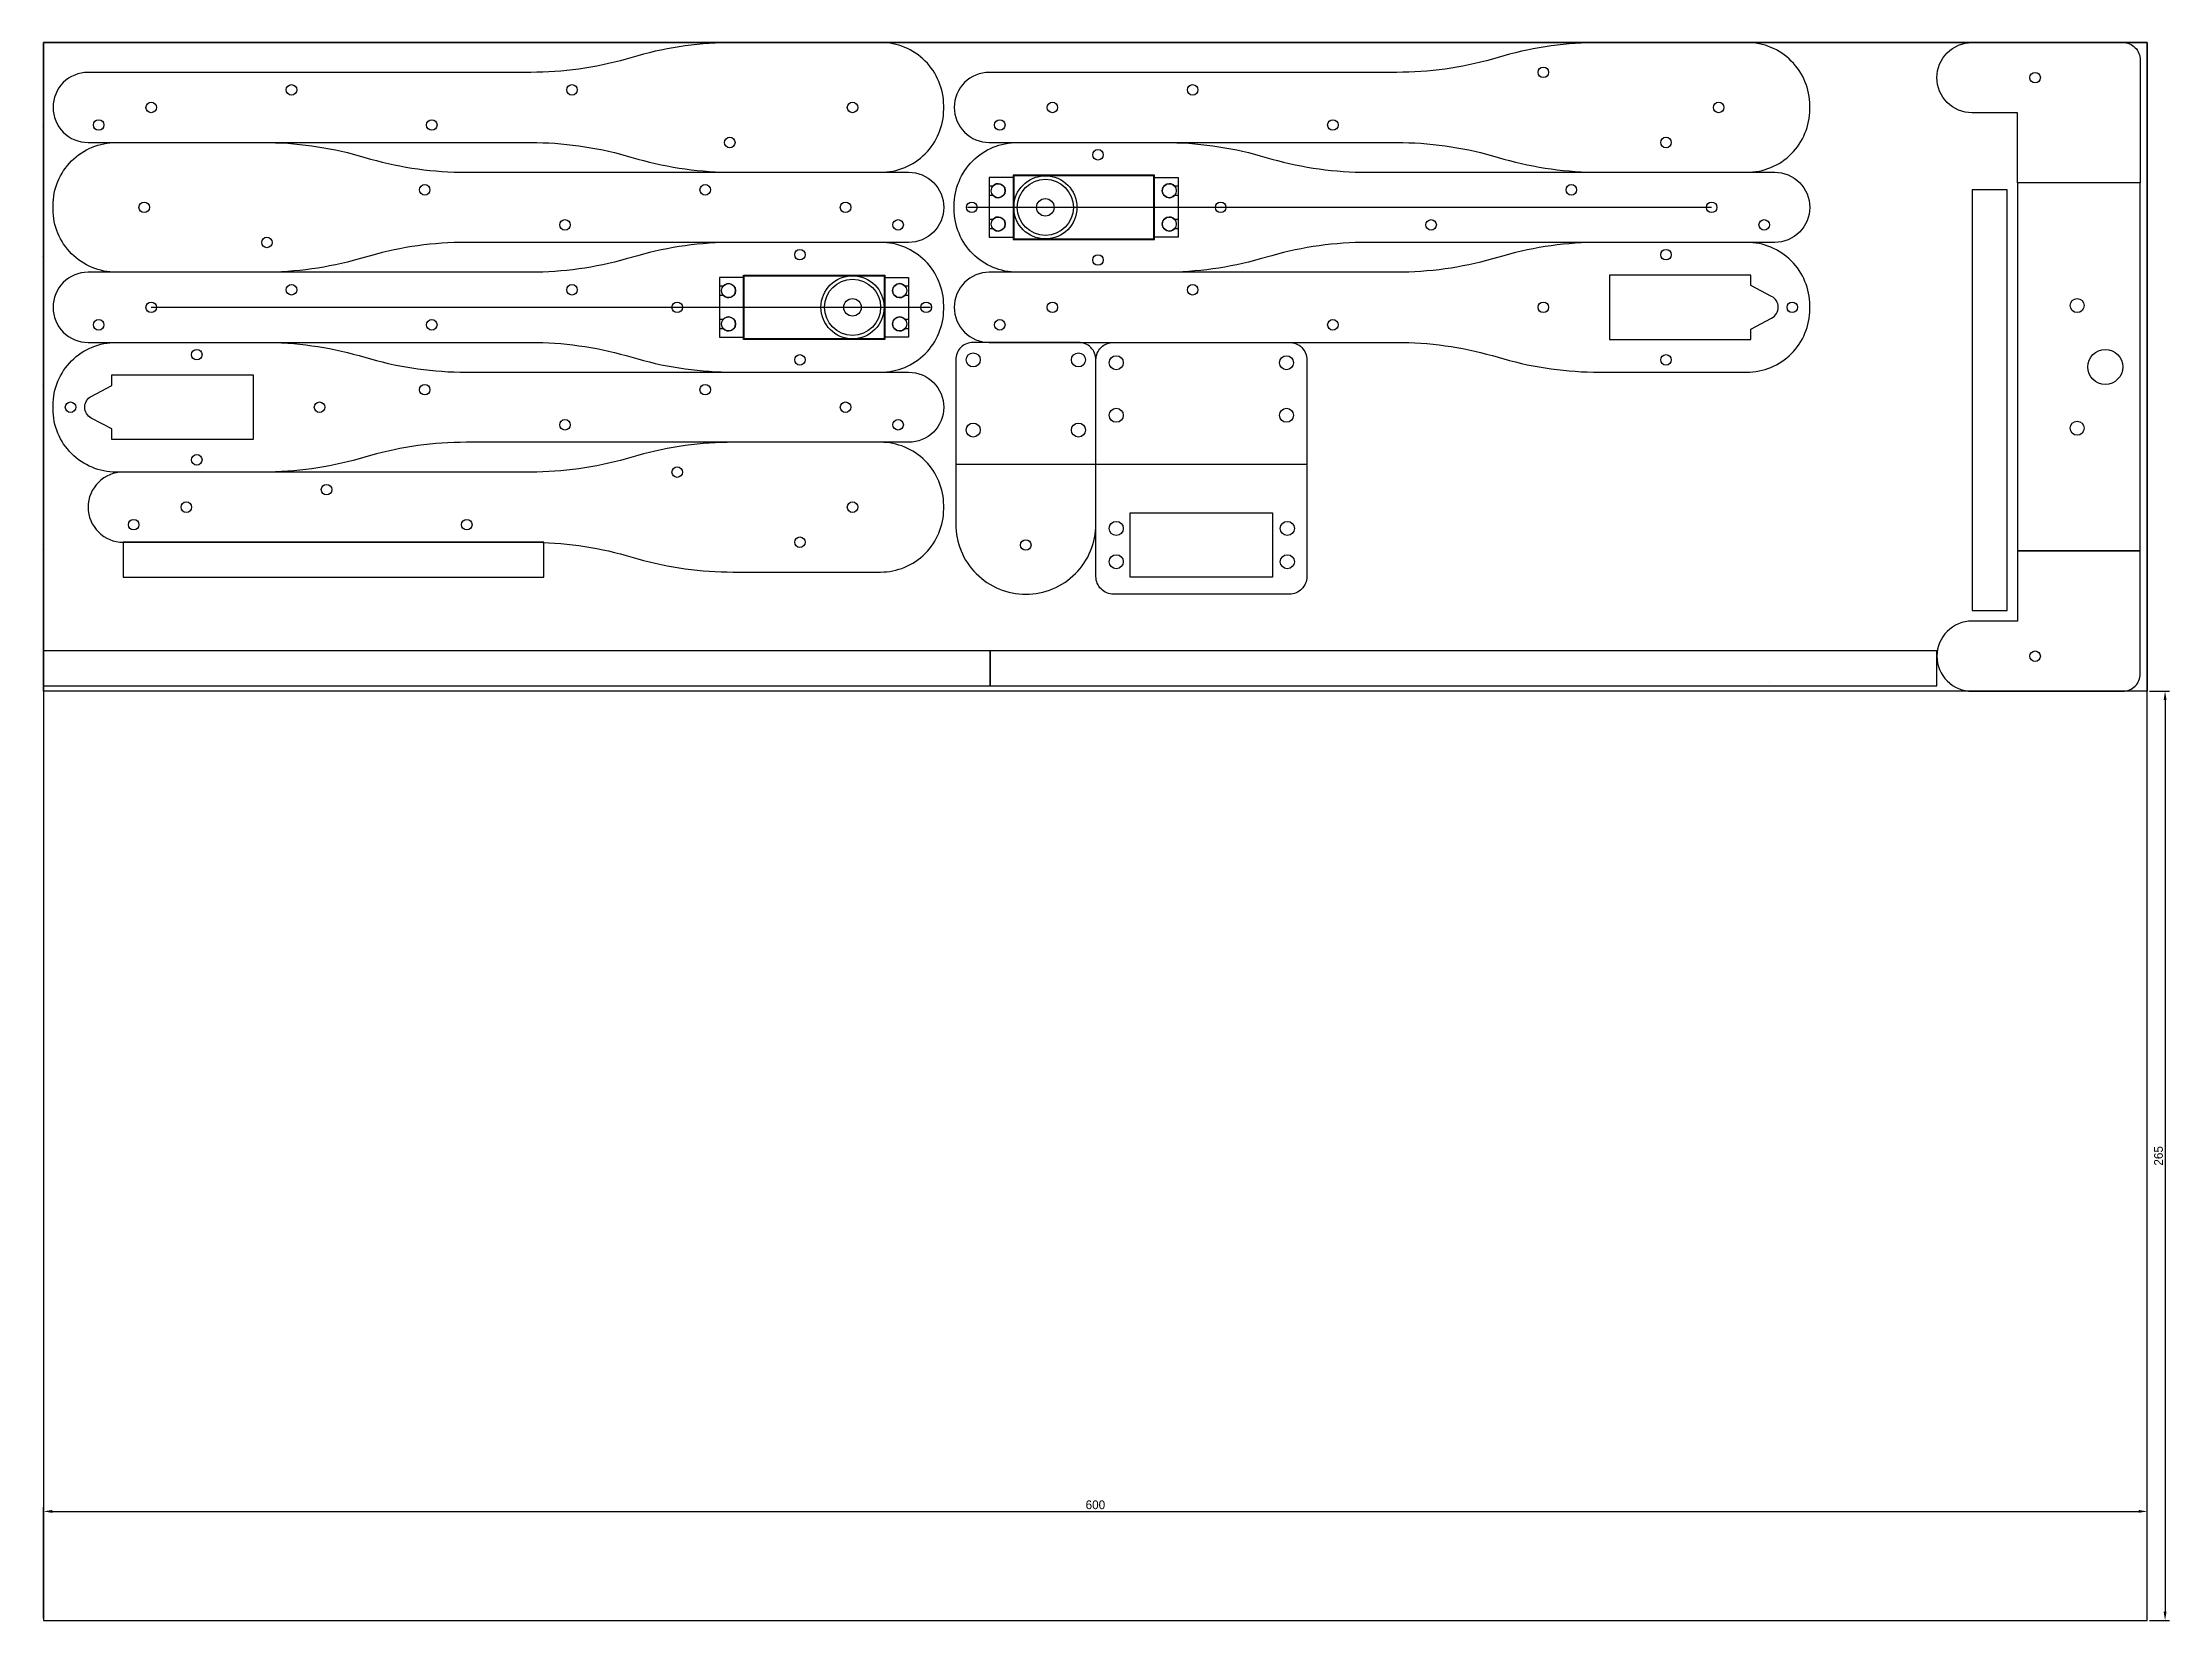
# Model space of a CAD drawing. Header units: millimetres. Extents: x 637 to 1945, y -423 to 27.
# Drawn here: x 1339 to 1945, y -423 to 27 of the extents above; entities that cross this region are included whole.
import ezdxf

# ---------------------------------------------------------------- set-up
doc = ezdxf.new("R2010")
doc.units = ezdxf.units.MM
for name, color, linetype in [('Conx', 41, 'Continuous'), ('Holes', 211, 'Continuous'), ('OL', 151, 'Continuous'), ('Servos', 70, 'Continuous')]:
    doc.layers.add(name, color=color, linetype=linetype)
doc.dimstyles.new('ISO-25', dxfattribs={"dimtxt": 2.5, "dimasz": 2.5, "dimexe": 1.25, "dimexo": 0.625, "dimtad": 1, "dimtxsty": 'Standard', "dimcen": 2.5, "dimadec": 0, "dimazin": 0, "dimtfac": 1, "dimtmove": 0, "dimatfit": 3, "dimfxl": 1, "dimarcsym": 0})

msp = doc.modelspace()

# ---------------------------------------------------------------- blocks, each defined once
blk = doc.blocks.new('*D11')
at = {"layer": 'Conx', "color": 0, "lineweight": -2, "transparency": 16777216}
for p, q in [((1338.84, -422.11), (1338.84, -390.39)), ((1341.34, -391.64), (1936.34, -391.64)), ((1938.84, -422.11), (1938.84, -390.39))]:
    blk.add_line(p, q, dxfattribs=at)
at = {"layer": 'Conx', "color": 0, "transparency": 16777216}
for points in [[(1341.34, -391.22), (1341.34, -392.05), (1338.84, -391.64)], [(1936.34, -391.22), (1936.34, -392.05), (1938.84, -391.64)]]:
    blk.add_solid(points, dxfattribs=at)
at = {"layer": 'Defpoints', "color": 0, "transparency": 16777216}
for p in [(1938.84, -391.64), (1338.84, -422.74), (1938.84, -422.74)]:
    blk.add_point(p, dxfattribs=at)
at = {"layer": 'Conx', "color": 0, "transparency": 16777216, "insert": (1638.84, -389.76), "char_height": 2.5, "attachment_point": 5}
blk.add_mtext('600', dxfattribs=at)
blk = doc.blocks.new('*D12')
at = {"layer": 'Conx', "color": 0, "lineweight": -2, "transparency": 16777216}
for p, q in [((1939.46, -157.74), (1945.15, -157.74)), ((1943.9, -160.24), (1943.9, -420.24)), ((1939.46, -422.74), (1945.15, -422.74))]:
    blk.add_line(p, q, dxfattribs=at)
at = {"layer": 'Conx', "color": 0, "transparency": 16777216}
for points in [[(1943.48, -160.24), (1944.32, -160.24), (1943.9, -157.74)], [(1943.48, -420.24), (1944.32, -420.24), (1943.9, -422.74)]]:
    blk.add_solid(points, dxfattribs=at)
at = {"layer": 'Defpoints', "color": 0, "transparency": 16777216}
for p in [(1938.84, -157.74), (1938.84, -422.74), (1943.9, -422.74)]:
    blk.add_point(p, dxfattribs=at)
at = {"layer": 'Conx', "color": 0, "transparency": 16777216, "insert": (1942.03, -290.24), "char_height": 2.5, "attachment_point": 5, "rotation": 90}
blk.add_mtext('265', dxfattribs=at)

# ---------------------------------------------------------------- dimensions: what is measured, and where the dimension line sits
at = {"layer": 'Conx'}
dim = msp.add_linear_dim(base=(1943.9, -422.74), p1=(1938.84, -157.74), p2=(1938.84, -422.74), angle=90, dimstyle='ISO-25', override={"dimdec": 1, "dimtdec": 1, "dimfrac": 2}, dxfattribs=at)
dim.commit()
dim.dimension.update_dxf_attribs({"geometry": '*D12', "text_midpoint": (1942.03, -290.24)})
dim = msp.add_linear_dim(base=(1938.84, -391.64), p1=(1338.84, -422.74), p2=(1938.84, -422.74), dimstyle='ISO-25', override={"dimdec": 1, "dimtdec": 1, "dimfrac": 2}, dxfattribs=at)
dim.commit()
dim.dimension.update_dxf_attribs({"geometry": '*D11', "text_midpoint": (1638.84, -389.76)})

# ---------------------------------------------------------------- linework, layer by layer
msp.add_lwpolyline([(1338.84, 27.26), (1938.84, 27.26), (1938.84, -157.74), (1338.84, -157.74)], close=True)
at = {"layer": 'Conx'}
for p, q in [((1814.58, -19.74), (1624.58, -19.74)), ((1369.58, -48.24), (1569.58, -48.24)), ((1639, -93.04), (1599, -93.04)), ((1699.14, -93.04), (1639, -93.04))]:
    msp.add_line(p, q, dxfattribs=at)
msp.add_lwpolyline([(1338.84, -422.74), (1938.84, -422.74), (1938.84, 27.26), (1338.84, 27.26)], close=True, dxfattribs=at)
at = {"layer": 'Holes'}
for points in [[(1655.68, -10.54), (1615.38, -10.54), (1615.38, -28.94), (1655.68, -28.94)], [(1538.48, -39.04), (1578.78, -39.04), (1578.78, -57.44), (1538.48, -57.44)], [(1648.8, -106.84), (1689.34, -106.84), (1689.34, -125.24), (1648.8, -125.24)]]:
    msp.add_lwpolyline(points, close=True, dxfattribs=at)
for points in [[(1825.78, -42.04), (1825.78, -39.04), (1785.48, -39.04), (1785.48, -57.44), (1825.78, -57.44), (1825.78, -54.44), (1831.69, -51.33, 0.604209), (1831.69, -45.14)], [(1358.38, -70.54), (1358.38, -67.54), (1398.68, -67.54), (1398.68, -85.94), (1358.38, -85.94), (1358.38, -82.94), (1352.48, -79.83, -0.604209), (1352.48, -73.64)]]:
    msp.add_lwpolyline(points, format="xyb", close=True, dxfattribs=at)
for centre, radius in [((1766.58, 18.76), 1.5), ((1906.84, 17.26), 1.5), ((1409.58, 13.76), 1.5), ((1489.58, 13.76), 1.5), ((1666.58, 13.76), 1.5), ((1369.58, 8.76), 1.5), ((1569.58, 8.76), 1.5), ((1626.58, 8.76), 1.5), ((1816.58, 8.76), 1.5), ((1354.58, 3.76), 1.5), ((1449.58, 3.76), 1.5), ((1534.58, -1.24), 1.5), ((1611.58, 3.76), 1.5), ((1706.58, 3.76), 1.5), ((1801.58, -1.24), 1.5), ((1639.58, -4.74), 1.5), ((1447.58, -14.74), 1.5), ((1527.58, -14.74), 1.5), ((1611.14, -14.99), 2), ((1659.92, -14.99), 2), ((1774.58, -14.74), 1.5), ((1367.58, -19.74), 1.5), ((1487.58, -24.74), 1.5), ((1567.58, -19.74), 1.5), ((1582.58, -24.74), 1.5), ((1603.58, -19.74), 1.5), ((1611.14, -24.49), 2), ((1659.92, -24.49), 2), ((1674.58, -19.74), 1.5), ((1734.58, -24.74), 1.5), ((1814.58, -19.74), 1.5), ((1829.58, -24.74), 1.5), ((1402.58, -29.74), 1.5), ((1554.58, -33.24), 1.5), ((1639.58, -34.74), 1.5), ((1801.58, -33.24), 1.5), ((1409.58, -43.24), 1.5), ((1489.58, -43.24), 1.5), ((1534.24, -43.49), 2), ((1583.02, -43.49), 2), ((1666.58, -43.24), 1.5), ((1369.58, -48.24), 1.5), ((1519.58, -48.24), 1.5), ((1590.58, -48.24), 1.5), ((1626.58, -48.24), 1.5), ((1766.58, -48.24), 1.5), ((1837.58, -48.24), 1.5), ((1918.84, -47.74), 2), ((1354.58, -53.24), 1.5), ((1449.58, -53.24), 1.5), ((1534.24, -52.99), 2), ((1583.02, -52.99), 2), ((1611.58, -53.24), 1.5), ((1706.58, -53.24), 1.5), ((1382.58, -61.74), 1.5), ((1926.84, -65.24), 5), ((1554.58, -63.24), 1.5), ((1604, -63.24), 2), ((1634, -63.24), 2), ((1644.8, -64.04), 2), ((1693.34, -64.04), 2), ((1801.58, -63.24), 1.5), ((1447.58, -71.74), 1.5), ((1527.58, -71.74), 1.5), ((1346.58, -76.74), 1.5), ((1417.58, -76.74), 1.5), ((1567.58, -76.74), 1.5), ((1644.8, -79.04), 2), ((1693.34, -79.04), 2), ((1487.58, -81.74), 1.5), ((1582.58, -81.74), 1.5), ((1604, -83.24), 2), ((1634, -83.24), 2), ((1918.84, -82.74), 2), ((1382.58, -91.74), 1.5), ((1519.58, -95.24), 1.5), ((1419.58, -100.24), 1.5), ((1364.58, -110.24), 1.5), ((1379.58, -105.24), 1.5), ((1459.58, -110.24), 1.5), ((1569.58, -105.24), 1.5), ((1554.58, -115.24), 1.5), ((1619, -116.04), 1.5), ((1644.8, -111.29), 2), ((1693.58, -111.29), 2), ((1644.8, -120.79), 2), ((1693.58, -120.79), 2), ((1906.84, -147.74), 1.5)]:
    msp.add_circle(centre, radius, dxfattribs=at)
at = {"layer": 'OL'}
for p, q in [((1338.58, 3.34), (1338.58, 3.34)), ((1338.58, -33.66), (1338.58, -33.66)), ((1338.58, -70.66), (1338.58, -70.66)), ((1338.58, -117.22), (1338.58, -117.22)), ((1831.07, -155.28), (1831.07, -155.28))]:
    msp.add_line(p, q, dxfattribs=at)
for points in [[(1341.58, 8.76, 0.414214), (1351.58, -1.24), (1477.79, -1.24, -0.069134), (1505.05, -5.02), (1508.32, -5.95, 0.069134), (1535.58, -9.74), (1577.58, -9.74, 0.414214), (1595.58, 8.26), (1595.58, 9.26, 0.414214), (1577.58, 27.26), (1535.58, 27.26, 0.069134), (1508.32, 23.48), (1505.05, 22.55, -0.069134), (1477.79, 18.76), (1351.58, 18.76, 0.414214)], [(1598.58, 8.76, 0.414214), (1608.58, -1.24), (1724.79, -1.24, -0.069134), (1752.05, -5.02), (1755.32, -5.95, 0.069134), (1782.58, -9.74), (1824.58, -9.74, 0.414214), (1842.58, 8.26), (1842.58, 9.26, 0.414214), (1824.58, 27.26), (1782.58, 27.26, 0.069134), (1755.32, 23.48), (1752.05, 22.55, -0.069134), (1724.79, 18.76), (1608.58, 18.76, 0.414214)], [(1888.84, 7.26, -0.414214), (1878.84, 17.26, -0.414214), (1888.84, 27.26), (1931.84, 27.26, -0.414214), (1936.84, 22.26), (1936.84, -12.74), (1901.84, -12.74), (1901.84, 7.26)], [(1595.58, -19.74, -0.414214), (1585.58, -29.74), (1459.38, -29.74, 0.069134), (1432.12, -33.52), (1428.85, -34.45, -0.069134), (1401.59, -38.24), (1359.58, -38.24, -0.414214), (1341.58, -20.24), (1341.58, -19.24, -0.414214), (1359.58, -1.24), (1401.59, -1.24, -0.069134), (1428.85, -5.02), (1432.12, -5.95, 0.069134), (1459.38, -9.74), (1585.58, -9.74, -0.414214)], [(1842.58, -19.74, -0.414214), (1832.58, -29.74), (1716.38, -29.74, 0.069134), (1689.12, -33.52), (1685.85, -34.45, -0.069134), (1658.59, -38.24), (1616.58, -38.24, -0.414214), (1598.58, -20.24), (1598.58, -19.24, -0.414214), (1616.58, -1.24), (1658.59, -1.24, -0.069134), (1685.85, -5.02), (1689.12, -5.95, 0.069134), (1716.38, -9.74), (1832.58, -9.74, -0.414214)], [(1341.58, -48.24, 0.414214), (1351.58, -58.24), (1477.79, -58.24, -0.069134), (1505.05, -62.02), (1508.32, -62.95, 0.069134), (1535.58, -66.74), (1577.58, -66.74, 0.414214), (1595.58, -48.74), (1595.58, -47.74, 0.414214), (1577.58, -29.74), (1535.58, -29.74, 0.069134), (1508.32, -33.52), (1505.05, -34.45, -0.069134), (1477.79, -38.24), (1351.58, -38.24, 0.414214)], [(1598.58, -48.24, 0.414214), (1608.58, -58.24), (1724.79, -58.24, -0.069134), (1752.05, -62.02), (1755.32, -62.95, 0.069134), (1782.58, -66.74), (1824.58, -66.74, 0.414214), (1842.58, -48.74), (1842.58, -47.74, 0.414214), (1824.58, -29.74), (1782.58, -29.74, 0.069134), (1755.32, -33.52), (1752.05, -34.45, -0.069134), (1724.79, -38.24), (1608.58, -38.24, 0.414214)], [(1595.58, -76.74, -0.414214), (1585.58, -86.74), (1459.38, -86.74, 0.069134), (1432.12, -90.52), (1428.85, -91.45, -0.069134), (1401.59, -95.24), (1359.58, -95.24, -0.414214), (1341.58, -77.24), (1341.58, -76.24, -0.414214), (1359.58, -58.24), (1401.59, -58.24, -0.069134), (1428.85, -62.02), (1432.12, -62.95, 0.069134), (1459.38, -66.74), (1585.58, -66.74, -0.414214)], [(1634, -58.24), (1604, -58.24, 0.414214), (1599, -63.24), (1599, -110.04, 0.414214), (1619, -130.04), (1619, -130.04, 0.414214), (1639, -110.04), (1639, -63.24, 0.414214)], [(1639, -63.24, -0.414214), (1644, -58.24), (1694.14, -58.24, -0.414214), (1699.14, -63.24), (1699.14, -97.04), (1699.14, -125.04, -0.414214), (1694.14, -130.04), (1644, -130.04, -0.414214), (1639, -125.04), (1639, -97.04)], [(1351.58, -105.24, 0.414214), (1361.58, -115.24), (1477.79, -115.24, -0.069134), (1505.05, -119.02), (1508.32, -119.95, 0.069134), (1535.58, -123.74), (1577.58, -123.74, 0.414214), (1595.58, -105.74), (1595.58, -104.74, 0.414214), (1577.58, -86.74), (1535.58, -86.74, 0.069134), (1508.32, -90.52), (1505.05, -91.45, -0.069134), (1477.79, -95.24), (1361.58, -95.24, 0.414214)], [(1878.84, -147.74, 0.414214), (1888.84, -157.74), (1931.84, -157.74, 0.414214), (1936.84, -152.74), (1936.84, -117.74), (1901.84, -117.74), (1901.84, -137.74), (1888.84, -137.74, 0.414214)]]:
    msp.add_lwpolyline(points, format="xyb", close=True, dxfattribs=at)
for points in [[(1898.84, -134.74), (1898.84, -14.74), (1888.84, -14.74), (1888.84, -134.74)], [(1936.84, -60.24), (1936.84, -12.74), (1901.84, -12.74), (1901.84, -117.74), (1936.84, -117.74), (1936.84, -70.24)], [(1361.58, -125.24), (1481.58, -125.24), (1481.58, -115.24), (1361.58, -115.24)], [(1338.84, -156.24), (1608.84, -156.24), (1608.84, -146.24), (1338.84, -146.24)], [(1608.84, -156.24), (1878.84, -156.24), (1878.84, -146.24), (1608.84, -146.24)]]:
    msp.add_lwpolyline(points, close=True, dxfattribs=at)
at = {"layer": 'Servos'}
for p, q in [((1669.19, -19.74), (1602.34, -19.74)), ((1524.97, -48.24), (1591.83, -48.24))]:
    msp.add_line(p, q, dxfattribs=at)
for points in [[(1615.58, -11.24), (1608.58, -11.24), (1608.58, -28.24), (1615.58, -28.24)], [(1655.48, -11.24), (1662.48, -11.24), (1662.48, -28.24), (1655.48, -28.24)], [(1538.68, -39.74), (1531.68, -39.74), (1531.68, -56.74), (1538.68, -56.74)], [(1578.58, -39.74), (1585.58, -39.74), (1585.58, -56.74), (1578.58, -56.74)]]:
    msp.add_lwpolyline(points, dxfattribs=at)
for points in [[(1615.58, -10.74), (1615.58, -28.74), (1655.48, -28.74), (1655.48, -10.74)], [(1578.58, -39.24), (1578.58, -57.24), (1538.68, -57.24), (1538.68, -39.24)]]:
    msp.add_lwpolyline(points, close=True, dxfattribs=at)
for points in [[(1608.58, -16.24), (1609.58, -16.24, 2.847648), (1609.58, -13.74), (1608.58, -13.74)], [(1662.48, -13.74), (1661.48, -13.74, 2.847648), (1661.48, -16.24), (1662.48, -16.24)], [(1608.58, -25.74), (1609.58, -25.74, 2.847648), (1609.58, -23.24), (1608.58, -23.24)], [(1662.48, -23.24), (1661.48, -23.24, 2.847648), (1661.48, -25.74), (1662.48, -25.74)], [(1531.68, -44.74), (1532.68, -44.74, 2.847648), (1532.68, -42.24), (1531.68, -42.24)], [(1585.58, -42.24), (1584.58, -42.24, 2.847648), (1584.58, -44.74), (1585.58, -44.74)], [(1531.68, -54.24), (1532.68, -54.24, 2.847648), (1532.68, -51.74), (1531.68, -51.74)], [(1585.58, -51.74), (1584.58, -51.74, 2.847648), (1584.58, -54.24), (1585.58, -54.24)]]:
    msp.add_lwpolyline(points, format="xyb", dxfattribs=at)
for centre, radius in [((1624.58, -19.74), 9), ((1624.58, -19.74), 8), ((1624.58, -19.74), 2.5), ((1569.58, -48.24), 9), ((1569.58, -48.24), 8), ((1569.58, -48.24), 2.5)]:
    msp.add_circle(centre, radius, dxfattribs=at)

msp.set_redraw_order([(e.dxf.handle, doc.entitydb.next_handle()) for e in msp.query("TEXT MTEXT ATTDEF DIMENSION ARC_DIMENSION")])  # texts and dimensions are drawn at this point

doc.saveas('drawing.dxf')
